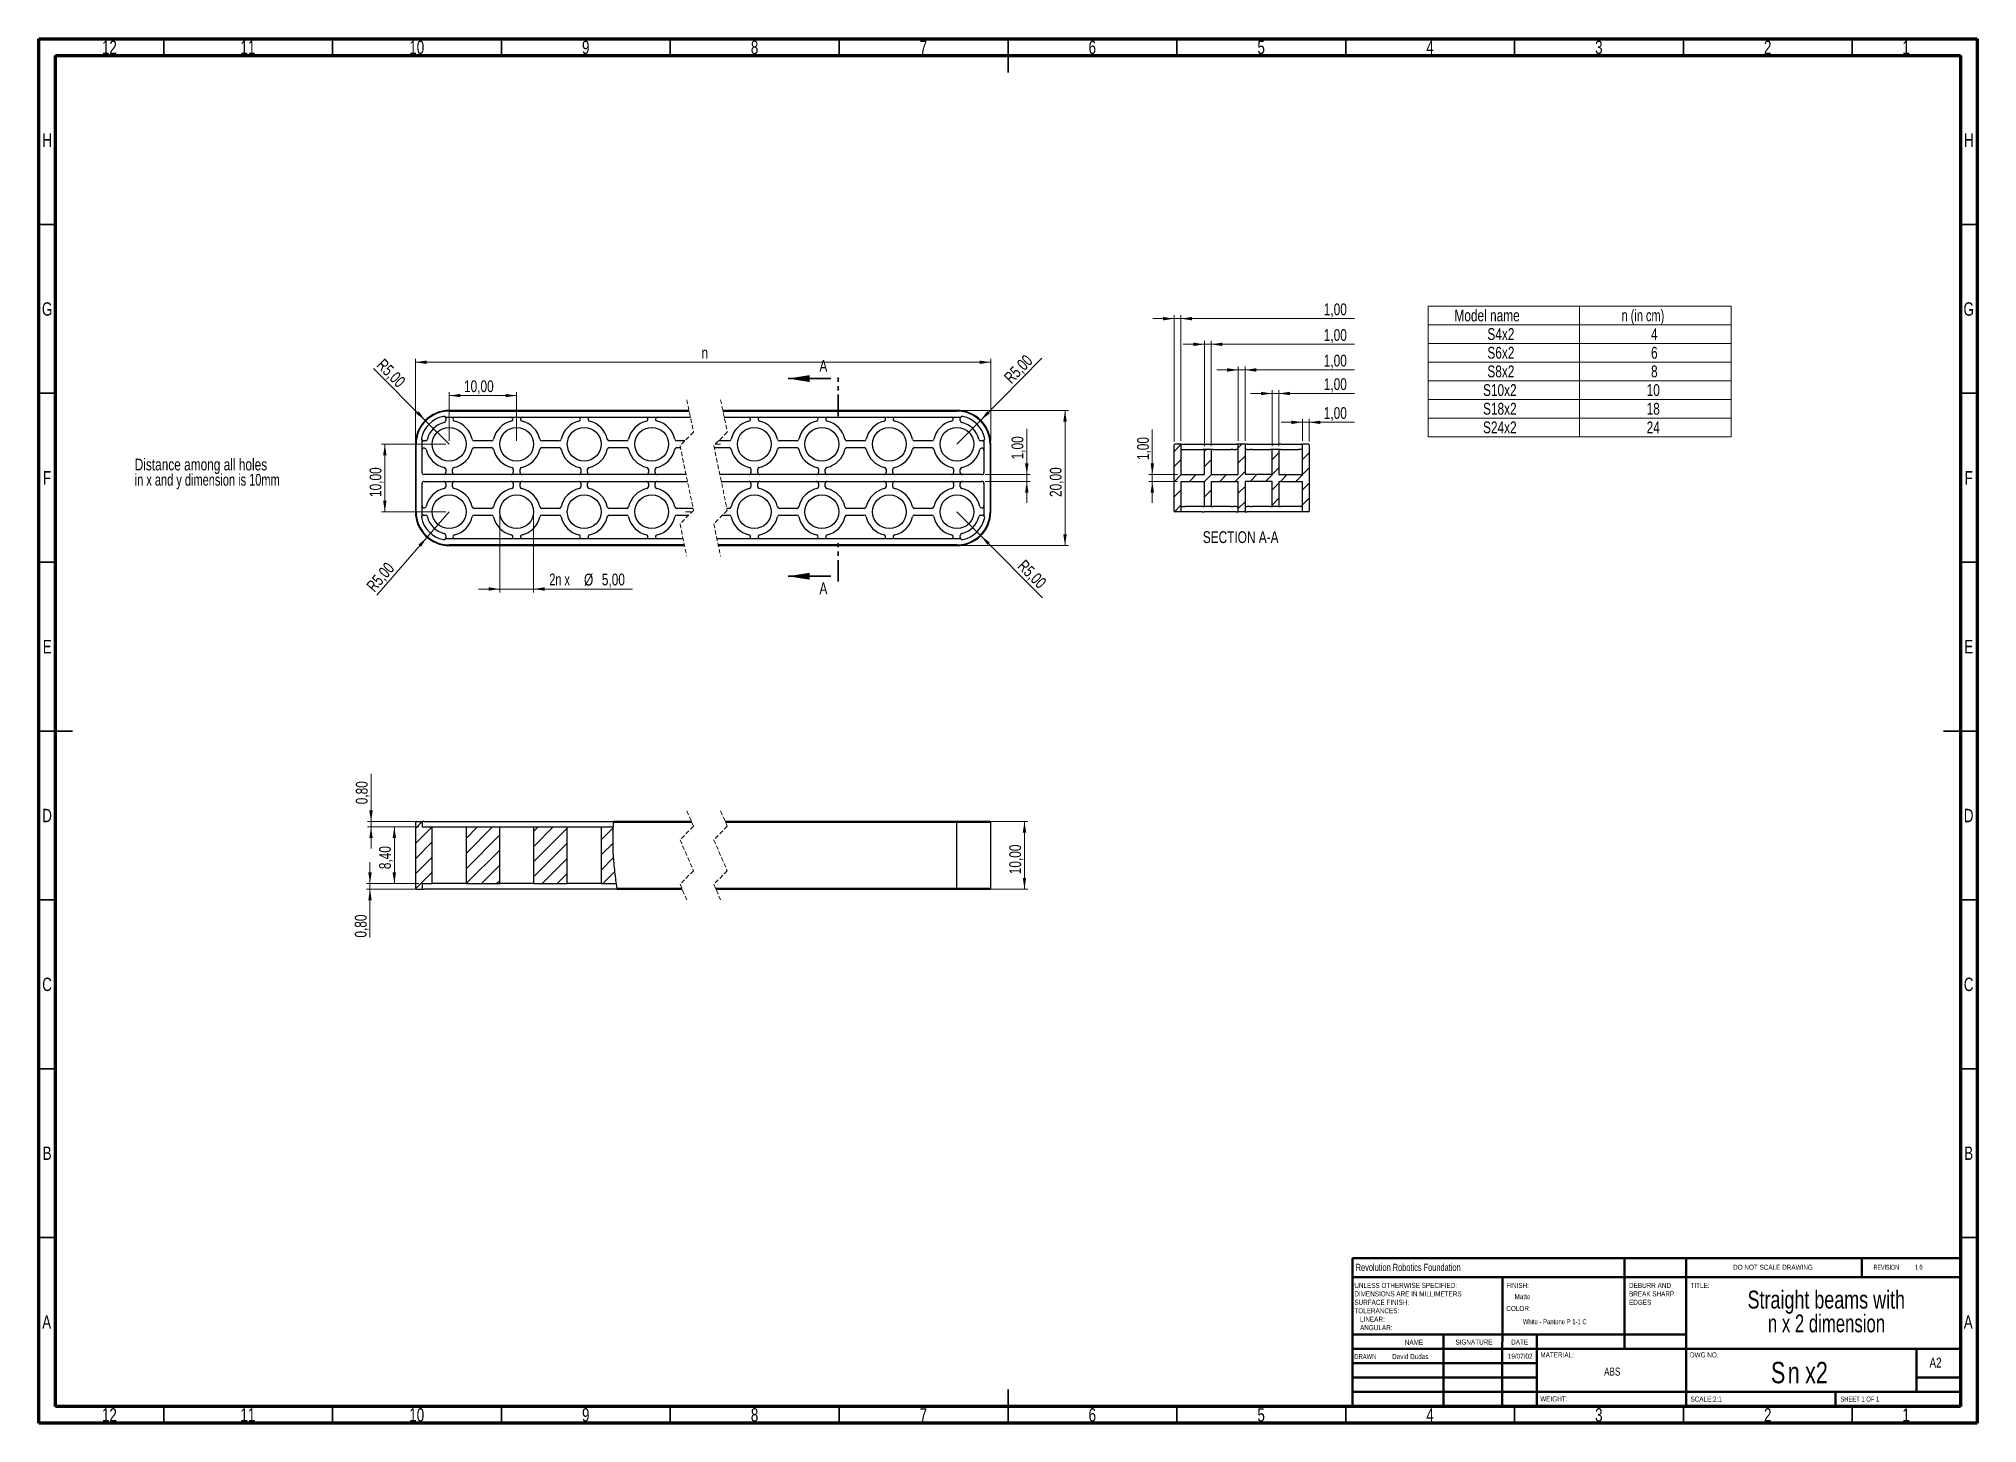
# Model space of a CAD drawing. Header units: millimetres. Extents: x 15 to 589, y 5 to 415.
import ezdxf

# ---------------------------------------------------------------- set-up
doc = ezdxf.new("R2010")
doc.units = ezdxf.units.MM
doc.linetypes.add('HIDDEN', pattern=[1.905, 1.27, -0.635])
doc.linetypes.add('PHANTOM', pattern=[12.7, 6.35, -1.27, 1.27, -1.27, 1.27, -1.27])
doc.styles.add('SLDTEXTSTYLE0', font='TXT', dxfattribs={"width": 0.75})
doc.styles.add('SLDTEXTSTYLE1', font='TXT', dxfattribs={"width": 0.696429})
doc.styles.add('SLDTEXTSTYLE2', font='TXT', dxfattribs={"width": 0.686449})
doc.styles.add('SLDTEXTSTYLE3', font='TXT', dxfattribs={"width": 0.625})
doc.styles.add('SLDTEXTSTYLE4', font='TXT', dxfattribs={"width": 0.6875})
doc.styles.add('SLDTEXTSTYLE5', font='TXT', dxfattribs={"width": 0.695652})
doc.styles.add('SLDTEXTSTYLE6', font='TXT', dxfattribs={"width": 0.7})
doc.styles.add('SLDTEXTSTYLE7', font='TXT', dxfattribs={"width": 0.694444})
doc.dimstyles.new('SLDDIMSTYLE0', dxfattribs={"dimtxt": 3.5, "dimasz": 3.302, "dimexe": 0, "dimexo": 0.0625, "dimgap": 0.875, "dimtad": 1, "dimlfac": 0.5, "dimrnd": 1e-09, "dimzin": 12, "dimdsep": 46, "dimtxsty": 'SLDTEXTSTYLE0', "dimsah": 1, "dimcen": 0.09, "dimadec": 0, "dimazin": 3, "dimtfac": 1, "dimtofl": 0, "dimtmove": 0, "dimatfit": 3, "dimfxl": 0, "dimfrac": 2, "dimtolj": 1, "dimtzin": 12, "dimarcsym": 0})
doc.dimstyles.new('SLDDIMSTYLE1', dxfattribs={"dimtxt": 3.5, "dimasz": 3.302, "dimexe": 0, "dimexo": 0.0625, "dimgap": 0.875, "dimtad": 1, "dimlfac": 0.5, "dimrnd": 1e-09, "dimzin": 12, "dimdsep": 46, "dimtxsty": 'SLDTEXTSTYLE0', "dimsah": 1, "dimcen": 0, "dimadec": 0, "dimazin": 3, "dimtfac": 1, "dimtofl": 0, "dimtmove": 0, "dimatfit": 3, "dimfxl": 0, "dimfrac": 2, "dimtolj": 1, "dimtzin": 12, "dimarcsym": 0})
doc.dimstyles.new('SLDDIMSTYLE2', dxfattribs={"dimtxt": 3.5, "dimasz": 3.302, "dimexe": 0, "dimexo": 0.0625, "dimgap": 0.875, "dimtad": 1, "dimlfac": 0.5, "dimrnd": 1e-09, "dimzin": 12, "dimdsep": 46, "dimtxsty": 'SLDTEXTSTYLE0', "dimsah": 1, "dimcen": 0.09, "dimadec": 0, "dimazin": 3, "dimtfac": 1, "dimtmove": 0, "dimatfit": 0, "dimfxl": 0, "dimfrac": 2, "dimtolj": 1, "dimtzin": 12, "dimarcsym": 0})
doc.dimstyles.new('SLDDIMSTYLE3', dxfattribs={"dimtxt": 3.5, "dimasz": 3.302, "dimexe": 0, "dimexo": 0.0625, "dimgap": 0.875, "dimtad": 1, "dimlfac": 0.5, "dimrnd": 1e-09, "dimdsep": 46, "dimtxsty": 'SLDTEXTSTYLE0', "dimsah": 1, "dimcen": 0.09, "dimadec": 0, "dimazin": 2, "dimtfac": 1, "dimtmove": 0, "dimatfit": 0, "dimfxl": 0, "dimfrac": 2, "dimtolj": 1, "dimtzin": 12, "dimarcsym": 0})

msp = doc.modelspace()

# ---------------------------------------------------------------- texts
at = {"color": 7, "linetype": 'Continuous', "lineweight": 0}
for s, insert, char_height, attachment_point, style in [('12', (35.92, 414.452), 3.9687, 2, 'SLDTEXTSTYLE0'), ('11', (76.92, 414.452), 3.9687, 2, 'SLDTEXTSTYLE0'), ('10', (126.92, 414.452), 3.9687, 2, 'SLDTEXTSTYLE0'), ('9', (176.96, 414.452), 3.969, 2, 'SLDTEXTSTYLE0'), ('8', (226.96, 414.452), 3.969, 2, 'SLDTEXTSTYLE0'), ('7', (276.96, 414.452), 3.969, 2, 'SLDTEXTSTYLE0'), ('6', (326.96, 414.452), 3.969, 2, 'SLDTEXTSTYLE0'), ('5', (376.96, 414.452), 3.969, 2, 'SLDTEXTSTYLE0'), ('4', (426.96, 414.452), 3.969, 2, 'SLDTEXTSTYLE0'), ('3', (476.96, 414.452), 3.969, 2, 'SLDTEXTSTYLE0'), ('2', (526.96, 414.452), 3.969, 2, 'SLDTEXTSTYLE0'), ('1', (567.96, 414.452), 3.969, 2, 'SLDTEXTSTYLE0'), ('H', (17.49, 386.952), 3.969, 2, 'SLDTEXTSTYLE0'), ('H', (586.49, 386.952), 3.969, 2, 'SLDTEXTSTYLE0'), ('G', (17.487, 336.952), 3.969, 2, 'SLDTEXTSTYLE0'), ('G', (586.487, 336.952), 3.969, 2, 'SLDTEXTSTYLE0'), ('F', (17.458, 286.952), 3.969, 2, 'SLDTEXTSTYLE0'), ('F', (586.458, 286.952), 3.969, 2, 'SLDTEXTSTYLE0'), ('SECTION A-A', (370.897, 269.159), 3.5, 2, 'SLDTEXTSTYLE0'), ('E', (17.508, 236.952), 3.969, 2, 'SLDTEXTSTYLE0'), ('E', (586.508, 236.952), 3.969, 2, 'SLDTEXTSTYLE0'), ('D', (17.453, 186.952), 3.969, 2, 'SLDTEXTSTYLE0'), ('D', (586.453, 186.952), 3.969, 2, 'SLDTEXTSTYLE0'), ('C', (17.459, 136.952), 3.969, 2, 'SLDTEXTSTYLE0'), ('C', (586.459, 136.952), 3.969, 2, 'SLDTEXTSTYLE0'), ('B', (17.471, 86.952), 3.969, 2, 'SLDTEXTSTYLE0'), ('B', (586.471, 86.952), 3.969, 2, 'SLDTEXTSTYLE0'), ('Revolution Robotics Foundation', (404.963, 52.212), 2.11667, 1, 'SLDTEXTSTYLE0'), ('DO NOT SCALE DRAWING', (516.715, 51.937), 1.5, 1, 'SLDTEXTSTYLE0'), ('REVISION           1.0', (558.327, 51.937), 1.5, 1, 'SLDTEXTSTYLE3'), ('FINISH:', (449.564, 46.566), 1.5, 1, 'SLDTEXTSTYLE0'), ('TITLE:', (504.09, 46.576), 1.5, 1, 'SLDTEXTSTYLE0'), ('Matte', (452.005, 43.238), 1.4986, 1, 'SLDTEXTSTYLE0'), ('A', (17.34, 36.952), 3.969, 2, 'SLDTEXTSTYLE0'), ('COLOR:', (449.564, 39.742), 1.5, 1, 'SLDTEXTSTYLE0'), ('White - Pantone P 1-1 C', (463.897, 35.826), 1.4986, 2, 'SLDTEXTSTYLE5'), ('A', (586.34, 36.952), 3.969, 2, 'SLDTEXTSTYLE0'), ('NAME', (419.506, 29.716), 1.5, 1, 'SLDTEXTSTYLE0'), ('SIGNATURE', (434.494, 29.776), 1.5, 1, 'SLDTEXTSTYLE0'), ('DATE', (451.008, 29.776), 1.5, 1, 'SLDTEXTSTYLE0'), ('DRAWN', (404.554, 25.505), 1.5, 1, 'SLDTEXTSTYLE2'), ('David Dudas', (421.125, 25.503), 1.4986, 2, 'SLDTEXTSTYLE0'), ('19/07/02', (453.647, 25.603), 1.4986, 2, 'SLDTEXTSTYLE0'), ('MATERIAL:', (459.646, 25.986), 1.5, 1, 'SLDTEXTSTYLE0'), ('DWG NO.', (503.953, 25.986), 1.5, 1, 'SLDTEXTSTYLE0'), ('A2', (574.871, 24.406), 2.9104, 1, 'SLDTEXTSTYLE0'), ('ABS', (480.918, 21.486), 2.3813, 2, 'SLDTEXTSTYLE0'), ('WEIGHT:', (459.618, 12.949), 1.4986, 1, 'SLDTEXTSTYLE0'), ('SCALE:2:1', (504.074, 12.9), 1.5, 1, 'SLDTEXTSTYLE0'), ('SHEET 1 OF 1', (548.478, 12.9), 1.5, 1, 'SLDTEXTSTYLE4'), ('12', (35.92, 9.452), 3.9687, 2, 'SLDTEXTSTYLE0'), ('11', (76.92, 9.452), 3.9687, 2, 'SLDTEXTSTYLE0'), ('10', (126.92, 9.452), 3.9687, 2, 'SLDTEXTSTYLE0'), ('9', (176.96, 9.452), 3.969, 2, 'SLDTEXTSTYLE0'), ('8', (226.96, 9.452), 3.969, 2, 'SLDTEXTSTYLE0'), ('7', (276.96, 9.452), 3.969, 2, 'SLDTEXTSTYLE0'), ('6', (326.96, 9.452), 3.969, 2, 'SLDTEXTSTYLE0'), ('5', (376.96, 9.452), 3.969, 2, 'SLDTEXTSTYLE0'), ('4', (426.96, 9.452), 3.969, 2, 'SLDTEXTSTYLE0'), ('3', (476.96, 9.452), 3.969, 2, 'SLDTEXTSTYLE0'), ('2', (526.96, 9.452), 3.969, 2, 'SLDTEXTSTYLE0'), ('1', (567.96, 9.452), 3.969, 2, 'SLDTEXTSTYLE0')]:
    msp.add_mtext(s, dxfattribs=dict(at, insert=insert, char_height=char_height, attachment_point=attachment_point, style=style))
at = {"color": 7, "linetype": 'Continuous', "char_height": 3.5, "attachment_point": 1, "style": 'SLDTEXTSTYLE0'}
for insert in [(246.167, 319.867), (246.167, 253.996)]:
    msp.add_mtext('A', dxfattribs=dict(at, insert=insert))

# ---------------------------------------------------------------- blocks, each defined once
blk = doc.blocks.new('SW_NOTE_0')
at = {"color": 0, "linetype": 'Continuous', "lineweight": 0, "char_height": 3.5, "attachment_point": 1}
for s, insert, style in [('in x and y dimension is 10mm', (0, -0.01), 'SLDTEXTSTYLE1'), ('Distance among all holes', (0, 4.51), 'SLDTEXTSTYLE0')]:
    blk.add_mtext(s, dxfattribs=dict(at, insert=insert, style=style))
blk = doc.blocks.new('SW_NOTE_0_1')
at = {"color": 0, "linetype": 'Continuous', "lineweight": 0, "char_height": 1.5, "attachment_point": 1, "style": 'SLDTEXTSTYLE0'}
for s, insert in [('UNLESS OTHERWISE SPECIFIED:', (0, 1.93)), ('TOLERANCES:', (0, -5.57)), ('SURFACE FINISH:', (0, -3.07)), ('DIMENSIONS ARE IN MILLIMETERS', (0, -0.57)), ('ANGULAR:', (1.69, -10.57)), ('LINEAR:', (1.69, -8.07))]:
    blk.add_mtext(s, dxfattribs=dict(at, insert=insert))
blk = doc.blocks.new('SW_NOTE_0_2')
at = {"color": 0, "linetype": 'Continuous', "lineweight": 0, "char_height": 1.5, "attachment_point": 1, "style": 'SLDTEXTSTYLE0'}
for s, insert in [('DEBURR AND', (0, 1.93)), ('BREAK SHARP', (0, -0.57)), ('EDGES', (0, -3.07))]:
    blk.add_mtext(s, dxfattribs=dict(at, insert=insert))
blk = doc.blocks.new('SW_NOTE_0_3')
at = {"color": 0, "linetype": 'Continuous', "lineweight": 0, "char_height": 5.2917, "attachment_point": 2}
for s, insert, style in [('Straight beams with', (33.16, 6.82), 'SLDTEXTSTYLE0'), ('n x 2 dimension', (33.22, -0.23), 'SLDTEXTSTYLE6')]:
    blk.add_mtext(s, dxfattribs=dict(at, insert=insert, style=style))
blk = doc.blocks.new('SW_NOTE_0_4')
at = {"color": 0, "linetype": 'Continuous', "lineweight": 0, "char_height": 6.35, "attachment_point": 2, "style": 'SLDTEXTSTYLE0'}
for s, insert in [('S', (2.08, 8.19)), ('n', (6.71, 8.16)), ('x2', (13.44, 8.19))]:
    blk.add_mtext(s, dxfattribs=dict(at, insert=insert))
blk = doc.blocks.new('SW_TABLEANNOTATION_0')
at = {"color": 0, "linetype": 'Continuous', "lineweight": 18}
for p, q in [((0, 0), (0, -5.53)), ((0, 0), (44.88, 0)), ((44.88, 0), (44.88, -5.53)), ((44.88, 0), (89.76, 0)), ((89.76, 0), (89.76, -5.53)), ((0, -5.53), (0, -11.05)), ((0, -5.53), (44.88, -5.53)), ((44.88, -5.53), (44.88, -11.05)), ((44.88, -5.53), (89.76, -5.53)), ((89.76, -5.53), (89.76, -11.05)), ((0, -11.05), (0, -16.58)), ((0, -11.05), (44.88, -11.05)), ((44.88, -11.05), (44.88, -16.58)), ((44.88, -11.05), (89.76, -11.05)), ((89.76, -11.05), (89.76, -16.58)), ((0, -16.58), (0, -22.1)), ((0, -16.58), (44.88, -16.58)), ((44.88, -16.58), (44.88, -22.1)), ((44.88, -16.58), (89.76, -16.58)), ((89.76, -16.58), (89.76, -22.1)), ((0, -22.1), (0, -27.63)), ((0, -22.1), (44.88, -22.1)), ((44.88, -22.1), (44.88, -27.63)), ((44.88, -22.1), (89.76, -22.1)), ((89.76, -22.1), (89.76, -27.63)), ((0, -27.63), (0, -33.15)), ((0, -27.63), (44.88, -27.63)), ((44.88, -27.63), (44.88, -33.15)), ((44.88, -27.63), (89.76, -27.63)), ((89.76, -27.63), (89.76, -33.15)), ((0, -33.15), (0, -38.68)), ((0, -33.15), (44.88, -33.15)), ((44.88, -33.15), (44.88, -38.68)), ((44.88, -33.15), (89.76, -33.15)), ((89.76, -33.15), (89.76, -38.68)), ((0, -38.68), (44.88, -38.68)), ((44.88, -38.68), (89.76, -38.68))]:
    blk.add_line(p, q, dxfattribs=at)
at = {"color": 0, "linetype": 'Continuous', "lineweight": 0, "char_height": 3.5, "attachment_point": 1}
for s, insert, style in [('Model name', (7.82, -0.95), 'SLDTEXTSTYLE0'), ('n (in cm)', (57.3, -0.95), 'SLDTEXTSTYLE7'), ('S4x2', (17.57, -6.47), 'SLDTEXTSTYLE0'), ('4', (66.03, -6.47), 'SLDTEXTSTYLE0'), ('S6x2', (17.57, -12), 'SLDTEXTSTYLE0'), ('6', (66.03, -12), 'SLDTEXTSTYLE0'), ('S8x2', (17.57, -17.52), 'SLDTEXTSTYLE0'), ('8', (66.03, -17.52), 'SLDTEXTSTYLE0'), ('S10x2', (16.28, -23.05), 'SLDTEXTSTYLE0'), ('S18x2', (16.28, -28.58), 'SLDTEXTSTYLE0'), ('10', (64.73, -23.05), 'SLDTEXTSTYLE0'), ('18', (64.73, -28.58), 'SLDTEXTSTYLE0'), ('S24x2', (16.28, -34.1), 'SLDTEXTSTYLE0'), ('24', (64.73, -34.1), 'SLDTEXTSTYLE0')]:
    blk.add_mtext(s, dxfattribs=dict(at, insert=insert, style=style))
blk = doc.blocks.new('_D')
at = {"color": 7, "linetype": 'Continuous', "lineweight": 0}
for p, q in [((126.51, 295.92), (126.51, 320.2)), ((126.51, 319.2), (296.88, 319.2)), ((296.88, 295.92), (296.88, 320.2))]:
    blk.add_line(p, q, dxfattribs=at)
at = {"color": 7, "linetype": 'Continuous', "lineweight": 18}
for points in [[(126.51, 319.2), (129.82, 318.7), (129.82, 319.71)], [(296.88, 319.2), (293.58, 319.71), (293.58, 318.7)]]:
    blk.add_solid(points, dxfattribs=at)
at = {"color": 7, "linetype": 'Continuous', "lineweight": 18, "insert": (211.25, 323.72), "char_height": 3.5, "attachment_point": 1, "style": 'SLDTEXTSTYLE0'}
blk.add_mtext('n', dxfattribs=at)
blk = doc.blocks.new('_D_1')
at = {"color": 7, "linetype": 'Continuous', "lineweight": 0}
for p, q in [((287.88, 304.92), (319.88, 304.92)), ((318.88, 304.92), (318.88, 264.92)), ((287.88, 264.92), (319.88, 264.92))]:
    blk.add_line(p, q, dxfattribs=at)
at = {"color": 7, "linetype": 'Continuous', "lineweight": 18}
for points in [[(318.88, 304.92), (318.37, 301.62), (319.39, 301.62)], [(318.88, 264.92), (319.39, 268.22), (318.37, 268.22)]]:
    blk.add_solid(points, dxfattribs=at)
at = {"color": 7, "linetype": 'Continuous', "lineweight": 18, "insert": (314.37, 279.3), "char_height": 3.5, "attachment_point": 1, "rotation": 90, "style": 'SLDTEXTSTYLE0'}
blk.add_mtext('20,00', dxfattribs=at)
blk = doc.blocks.new('_D_2')
at = {"color": 7, "linetype": 'Continuous', "lineweight": 0}
for q in [(136.51, 274.92), (115.15, 250.27)]:
    blk.add_line((129.96, 267.37), q, dxfattribs=at)
at = {"color": 7, "linetype": 'Continuous', "lineweight": 18}
blk.add_solid([(129.96, 267.37), (127.42, 265.2), (128.19, 264.54)], dxfattribs=at)
at = {"color": 7, "linetype": 'Continuous', "lineweight": 18, "insert": (111.75, 253.21), "char_height": 3.5, "attachment_point": 1, "rotation": 49.09173, "style": 'SLDTEXTSTYLE0'}
blk.add_mtext('R5,00', dxfattribs=at)
blk = doc.blocks.new('_D_3')
at = {"color": 7, "linetype": 'Continuous', "lineweight": 0}
for q in [(286.88, 274.92), (312.26, 249.41)]:
    blk.add_line((293.93, 267.83), q, dxfattribs=at)
at = {"color": 7, "linetype": 'Continuous', "lineweight": 18}
blk.add_solid([(293.93, 267.83), (295.9, 265.13), (296.62, 265.85)], dxfattribs=at)
at = {"color": 7, "linetype": 'Continuous', "lineweight": 18, "insert": (307.07, 261.01), "char_height": 3.5, "attachment_point": 1, "rotation": 314.8463, "style": 'SLDTEXTSTYLE0'}
blk.add_mtext('R5,00', dxfattribs=at)
blk = doc.blocks.new('_D_4')
at = {"color": 7, "linetype": 'Continuous', "lineweight": 0}
for q in [(312.05, 320.38), (286.88, 294.92)]:
    blk.add_line((293.91, 302.03), q, dxfattribs=at)
at = {"color": 7, "linetype": 'Continuous', "lineweight": 18}
blk.add_solid([(293.91, 302.03), (296.59, 304.03), (295.87, 304.74)], dxfattribs=at)
at = {"color": 7, "linetype": 'Continuous', "lineweight": 18, "insert": (300.49, 315.09), "char_height": 3.5, "attachment_point": 1, "rotation": 45.33011, "style": 'SLDTEXTSTYLE0'}
blk.add_mtext('R5,00', dxfattribs=at)
blk = doc.blocks.new('_D_5')
at = {"color": 7, "linetype": 'Continuous', "lineweight": 0}
for q in [(114.08, 317.37), (136.51, 294.92)]:
    blk.add_line((129.44, 302), q, dxfattribs=at)
at = {"color": 7, "linetype": 'Continuous', "lineweight": 18}
blk.add_solid([(129.44, 302), (127.47, 304.69), (126.75, 303.97)], dxfattribs=at)
at = {"color": 7, "linetype": 'Continuous', "lineweight": 18, "insert": (117.27, 320.54), "char_height": 3.5, "attachment_point": 1, "rotation": 314.98031, "style": 'SLDTEXTSTYLE0'}
blk.add_mtext('R5,00', dxfattribs=at)
blk = doc.blocks.new('_D_6')
at = {"color": 7, "linetype": 'Continuous', "lineweight": 0}
for p, q in [((151.51, 273.92), (151.51, 251.05)), ((161.51, 273.92), (161.51, 251.05)), ((151.51, 252.05), (145.16, 252.05)), ((151.51, 252.05), (161.51, 252.05)), ((161.51, 252.05), (190.78, 252.05))]:
    blk.add_line(p, q, dxfattribs=at)
at = {"color": 7, "linetype": 'Continuous', "lineweight": 18}
for points in [[(151.51, 252.05), (148.21, 252.56), (148.21, 251.55)], [(161.51, 252.05), (164.82, 251.55), (164.82, 252.56)]]:
    blk.add_solid(points, dxfattribs=at)
at = {"color": 7, "linetype": 'Continuous', "lineweight": 18, "char_height": 3.5, "attachment_point": 1}
for s, insert, style in [('2n x', (166.19, 256.62), 'SLDTEXTSTYLE4'), ('%%c', (176.45, 256.57), 'SLDTEXTSTYLE0'), ('5,00', (181.73, 256.62), 'SLDTEXTSTYLE0')]:
    blk.add_mtext(s, dxfattribs=dict(at, insert=insert, style=style))
blk = doc.blocks.new('_D_7')
at = {"color": 7, "linetype": 'Continuous', "lineweight": 0}
for p, q in [((135.51, 294.92), (116.47, 294.92)), ((117.47, 294.92), (117.47, 274.92)), ((135.51, 274.92), (116.47, 274.92))]:
    blk.add_line(p, q, dxfattribs=at)
at = {"color": 7, "linetype": 'Continuous', "lineweight": 18}
for points in [[(117.47, 294.92), (116.96, 291.62), (117.98, 291.62)], [(117.47, 274.92), (117.98, 278.22), (116.96, 278.22)]]:
    blk.add_solid(points, dxfattribs=at)
at = {"color": 7, "linetype": 'Continuous', "lineweight": 18, "insert": (112.96, 279.3), "char_height": 3.5, "attachment_point": 1, "rotation": 90, "style": 'SLDTEXTSTYLE0'}
blk.add_mtext('10,00', dxfattribs=at)
blk = doc.blocks.new('_D_8')
at = {"color": 7, "linetype": 'Continuous', "lineweight": 0}
for p, q in [((136.51, 295.92), (136.51, 310.33)), ((156.51, 295.92), (156.51, 310.33)), ((136.51, 309.33), (156.51, 309.33))]:
    blk.add_line(p, q, dxfattribs=at)
at = {"color": 7, "linetype": 'Continuous', "lineweight": 18}
for points in [[(136.51, 309.33), (139.82, 308.83), (139.82, 309.84)], [(156.51, 309.33), (153.21, 309.84), (153.21, 308.83)]]:
    blk.add_solid(points, dxfattribs=at)
at = {"color": 7, "linetype": 'Continuous', "lineweight": 18, "insert": (140.92, 313.85), "char_height": 3.5, "attachment_point": 1, "style": 'SLDTEXTSTYLE0'}
blk.add_mtext('10,00', dxfattribs=at)
blk = doc.blocks.new('_D_9')
at = {"color": 7, "linetype": 'Continuous', "lineweight": 0}
for p, q in [((307.56, 285.92), (307.56, 299.5)), ((295.28, 285.92), (308.56, 285.92)), ((295.28, 283.92), (308.56, 283.92)), ((307.56, 285.92), (307.56, 283.92)), ((307.56, 283.92), (307.56, 277.57))]:
    blk.add_line(p, q, dxfattribs=at)
at = {"color": 7, "linetype": 'Continuous', "lineweight": 18}
for points in [[(307.56, 285.92), (308.07, 289.22), (307.05, 289.22)], [(307.56, 283.92), (307.05, 280.62), (308.07, 280.62)]]:
    blk.add_solid(points, dxfattribs=at)
at = {"color": 7, "linetype": 'Continuous', "lineweight": 18, "insert": (303.05, 290.45), "char_height": 3.5, "attachment_point": 1, "rotation": 90, "style": 'SLDTEXTSTYLE0'}
blk.add_mtext('1,00', dxfattribs=at)
blk = doc.blocks.new('SW_CENTERMARKSYMBOL_0')
at = {"color": 0, "linetype": 'Continuous', "lineweight": 18}
blk.add_line((0, 0), (1.58, 0), dxfattribs=at)
blk = doc.blocks.new('SW_CENTERMARKSYMBOL_1')
at = {"color": 0, "linetype": 'Continuous', "lineweight": 18}
blk.add_line((0, 0), (-1.96, 0), dxfattribs=at)
blk = doc.blocks.new('_D_10')
at = {"color": 7, "linetype": 'Continuous', "lineweight": 0}
for p, q in [((287.88, 183.2), (307.88, 183.2)), ((306.88, 183.2), (306.88, 163.2)), ((287.88, 163.2), (307.88, 163.2))]:
    blk.add_line(p, q, dxfattribs=at)
at = {"color": 7, "linetype": 'Continuous', "lineweight": 18}
for points in [[(306.88, 183.2), (306.37, 179.9), (307.39, 179.9)], [(306.88, 163.2), (307.39, 166.5), (306.37, 166.5)]]:
    blk.add_solid(points, dxfattribs=at)
at = {"color": 7, "linetype": 'Continuous', "lineweight": 18, "insert": (302.37, 167.58), "char_height": 3.5, "attachment_point": 1, "rotation": 90, "style": 'SLDTEXTSTYLE0'}
blk.add_mtext('10,00', dxfattribs=at)
blk = doc.blocks.new('_D_11')
at = {"color": 7, "linetype": 'Continuous', "lineweight": 0}
for p, q in [((127.51, 181.6), (119.29, 181.6)), ((120.29, 181.6), (120.29, 164.8)), ((127.51, 164.8), (119.29, 164.8))]:
    blk.add_line(p, q, dxfattribs=at)
at = {"color": 7, "linetype": 'Continuous', "lineweight": 18}
for points in [[(120.29, 181.6), (119.78, 178.3), (120.79, 178.3)], [(120.29, 164.8), (120.79, 168.1), (119.78, 168.1)]]:
    blk.add_solid(points, dxfattribs=at)
at = {"color": 7, "linetype": 'Continuous', "lineweight": 18, "insert": (115.77, 169.08), "char_height": 3.5, "attachment_point": 1, "rotation": 90, "style": 'SLDTEXTSTYLE0'}
blk.add_mtext('8,40', dxfattribs=at)
blk = doc.blocks.new('_D_12')
at = {"color": 7, "linetype": 'Continuous', "lineweight": 0}
for p, q in [((113.39, 183.2), (113.39, 197.36)), ((127.51, 183.2), (112.39, 183.2)), ((127.51, 181.6), (112.39, 181.6)), ((113.39, 183.2), (113.39, 181.6)), ((113.39, 181.6), (113.39, 175.25))]:
    blk.add_line(p, q, dxfattribs=at)
at = {"color": 7, "linetype": 'Continuous', "lineweight": 18}
for points in [[(113.39, 183.2), (113.9, 186.5), (112.88, 186.5)], [(113.39, 181.6), (112.88, 178.3), (113.9, 178.3)]]:
    blk.add_solid(points, dxfattribs=at)
at = {"color": 7, "linetype": 'Continuous', "lineweight": 18, "insert": (108.88, 188.3), "char_height": 3.5, "attachment_point": 1, "rotation": 90, "style": 'SLDTEXTSTYLE0'}
blk.add_mtext('0,80', dxfattribs=at)
blk = doc.blocks.new('_D_13')
at = {"color": 7, "linetype": 'Continuous', "lineweight": 0}
for p, q in [((113.08, 164.8), (113.08, 171.15)), ((127.51, 164.8), (112.08, 164.8)), ((127.51, 163.2), (112.08, 163.2)), ((113.08, 164.8), (113.08, 163.2)), ((113.08, 163.2), (113.08, 148.82))]:
    blk.add_line(p, q, dxfattribs=at)
at = {"color": 7, "linetype": 'Continuous', "lineweight": 18}
for points in [[(113.08, 164.8), (113.59, 168.1), (112.58, 168.1)], [(113.08, 163.2), (112.58, 159.9), (113.59, 159.9)]]:
    blk.add_solid(points, dxfattribs=at)
at = {"color": 7, "linetype": 'Continuous', "lineweight": 18, "insert": (108.57, 148.82), "char_height": 3.5, "attachment_point": 1, "rotation": 90, "style": 'SLDTEXTSTYLE0'}
blk.add_mtext('0,80', dxfattribs=at)
blk = doc.blocks.new('SW_HATCH_0')
at = {"color": 0, "linetype": 'Continuous', "lineweight": 18}
for p, q in [((-56.63, 1.74), (-58.63, -0.26)), ((-53.7, 0.18), (-58.63, -4.75)), ((-40.23, 0.18), (-43.63, -3.22)), ((-35.74, 0.18), (-43.63, -7.71)), ((-22.27, 0.18), (-23.63, -1.18)), ((-17.78, 0.18), (-23.63, -5.67)), ((0, 0), (-3.63, -3.63)), ((-53.63, -4.24), (-58.63, -9.24)), ((-33.63, -2.2), (-43.63, -12.2)), ((-13.63, -0.16), (-23.63, -10.16)), ((-13.63, -4.65), (-23.63, -14.65)), ((-0.1, -4.59), (-3.63, -8.12)), ((-53.63, -8.73), (-58.63, -13.73)), ((-33.63, -6.69), (-43.56, -16.62)), ((-33.63, -11.18), (-39.07, -16.62)), ((-13.63, -9.14), (-21.11, -16.62)), ((0.07, -8.91), (-3.63, -12.61)), ((-53.63, -13.22), (-58.57, -18.16)), ((-33.63, -15.67), (-34.58, -16.62)), ((-13.63, -13.63), (-16.62, -16.62)), ((0.46, -13.01), (-3.15, -16.62))]:
    blk.add_line(p, q, dxfattribs=at)
blk = doc.blocks.new('_D_14')
at = {"color": 7, "linetype": 'Continuous', "lineweight": 0}
for p, q in [((389.19, 301.41), (382.84, 301.41)), ((389.19, 295.92), (389.19, 302.41)), ((389.19, 301.41), (391.19, 301.41)), ((391.19, 295.72), (391.19, 302.41)), ((391.19, 301.41), (404.56, 301.41))]:
    blk.add_line(p, q, dxfattribs=at)
at = {"color": 7, "linetype": 'Continuous', "lineweight": 18}
for points in [[(389.19, 301.41), (385.89, 301.92), (385.89, 300.9)], [(391.19, 301.41), (394.49, 300.9), (394.49, 301.92)]]:
    blk.add_solid(points, dxfattribs=at)
at = {"color": 7, "linetype": 'Continuous', "lineweight": 18, "insert": (395.51, 305.92), "char_height": 3.5, "attachment_point": 1, "style": 'SLDTEXTSTYLE0'}
blk.add_mtext('1,00', dxfattribs=at)
blk = doc.blocks.new('_D_15')
at = {"color": 7, "linetype": 'Continuous', "lineweight": 0}
for p, q in [((380.19, 294.32), (380.19, 310.95)), ((382.19, 294.32), (382.19, 310.95)), ((380.19, 309.95), (373.84, 309.95)), ((380.19, 309.95), (382.19, 309.95)), ((382.19, 309.95), (404.56, 309.95))]:
    blk.add_line(p, q, dxfattribs=at)
at = {"color": 7, "linetype": 'Continuous', "lineweight": 18}
for points in [[(380.19, 309.95), (376.89, 310.46), (376.89, 309.45)], [(382.19, 309.95), (385.49, 309.45), (385.49, 310.46)]]:
    blk.add_solid(points, dxfattribs=at)
at = {"color": 7, "linetype": 'Continuous', "lineweight": 18, "insert": (395.51, 314.47), "char_height": 3.5, "attachment_point": 1, "style": 'SLDTEXTSTYLE0'}
blk.add_mtext('1,00', dxfattribs=at)
blk = doc.blocks.new('_D_16')
at = {"color": 7, "linetype": 'Continuous', "lineweight": 0}
for p, q in [((370.19, 316.92), (363.84, 316.92)), ((370.19, 295.92), (370.19, 317.92)), ((370.19, 316.92), (372.19, 316.92)), ((372.19, 295.92), (372.19, 317.92)), ((372.19, 316.92), (404.56, 316.92))]:
    blk.add_line(p, q, dxfattribs=at)
at = {"color": 7, "linetype": 'Continuous', "lineweight": 18}
for points in [[(370.19, 316.92), (366.89, 317.43), (366.89, 316.41)], [(372.19, 316.92), (375.49, 316.41), (375.49, 317.43)]]:
    blk.add_solid(points, dxfattribs=at)
at = {"color": 7, "linetype": 'Continuous', "lineweight": 18, "insert": (395.51, 321.43), "char_height": 3.5, "attachment_point": 1, "style": 'SLDTEXTSTYLE0'}
blk.add_mtext('1,00', dxfattribs=at)
blk = doc.blocks.new('_D_17')
at = {"color": 7, "linetype": 'Continuous', "lineweight": 0}
for p, q in [((360.19, 324.51), (353.84, 324.51)), ((360.19, 294.32), (360.19, 325.51)), ((360.19, 324.51), (362.19, 324.51)), ((362.19, 294.32), (362.19, 325.51)), ((362.19, 324.51), (404.56, 324.51))]:
    blk.add_line(p, q, dxfattribs=at)
at = {"color": 7, "linetype": 'Continuous', "lineweight": 18}
for points in [[(360.19, 324.51), (356.89, 325.02), (356.89, 324)], [(362.19, 324.51), (365.49, 324), (365.49, 325.02)]]:
    blk.add_solid(points, dxfattribs=at)
at = {"color": 7, "linetype": 'Continuous', "lineweight": 18, "insert": (395.51, 329.02), "char_height": 3.5, "attachment_point": 1, "style": 'SLDTEXTSTYLE0'}
blk.add_mtext('1,00', dxfattribs=at)
blk = doc.blocks.new('_D_18')
at = {"color": 7, "linetype": 'Continuous', "lineweight": 0}
for p, q in [((351.19, 295.72), (351.19, 333.11)), ((353.19, 295.92), (353.19, 333.11)), ((351.19, 332.11), (344.84, 332.11)), ((351.19, 332.11), (353.19, 332.11)), ((353.19, 332.11), (404.56, 332.11))]:
    blk.add_line(p, q, dxfattribs=at)
at = {"color": 7, "linetype": 'Continuous', "lineweight": 18}
for points in [[(351.19, 332.11), (347.89, 332.62), (347.89, 331.61)], [(353.19, 332.11), (356.49, 331.61), (356.49, 332.62)]]:
    blk.add_solid(points, dxfattribs=at)
at = {"color": 7, "linetype": 'Continuous', "lineweight": 18, "insert": (395.51, 336.63), "char_height": 3.5, "attachment_point": 1, "style": 'SLDTEXTSTYLE0'}
blk.add_mtext('1,00', dxfattribs=at)
blk = doc.blocks.new('_D_19')
at = {"color": 7, "linetype": 'Continuous', "lineweight": 0}
for p, q in [((344.73, 285.92), (344.73, 299.27)), ((352.19, 285.92), (343.73, 285.92)), ((352.19, 283.92), (343.73, 283.92)), ((344.73, 285.92), (344.73, 283.92)), ((344.73, 283.92), (344.73, 277.57))]:
    blk.add_line(p, q, dxfattribs=at)
at = {"color": 7, "linetype": 'Continuous', "lineweight": 18}
for points in [[(344.73, 285.92), (345.24, 289.22), (344.22, 289.22)], [(344.73, 283.92), (344.22, 280.62), (345.24, 280.62)]]:
    blk.add_solid(points, dxfattribs=at)
at = {"color": 7, "linetype": 'Continuous', "lineweight": 18, "insert": (340.22, 290.22), "char_height": 3.5, "attachment_point": 1, "rotation": 90, "style": 'SLDTEXTSTYLE0'}
blk.add_mtext('1,00', dxfattribs=at)

# ---------------------------------------------------------------- dimensions: what is measured, and where the dimension line sits
at = {"color": 7, "linetype": 'Continuous', "lineweight": 18}
for base, p1, p2, picture, middle in [((353.19, 332.113), (351.19, 294.723), (353.19, 294.923), '_D_18', (400.034, 332.113)), ((362.19, 324.508), (360.19, 293.323), (362.19, 293.323), '_D_17', (400.034, 324.508)), ((372.19, 316.923), (370.19, 294.923), (372.19, 294.923), '_D_16', (400.034, 316.923)), ((382.19, 309.954), (380.19, 293.323), (382.19, 293.323), '_D_15', (400.034, 309.954)), ((391.19, 301.409), (389.19, 294.923), (391.19, 294.723), '_D_14', (400.034, 301.409))]:
    dim = msp.add_linear_dim(base=base, p1=p1, p2=p2, dimstyle='SLDDIMSTYLE2', dxfattribs=at)
    dim.commit()
    dim.dimension.update_dxf_attribs({"geometry": picture, "text_midpoint": middle, "dimtype": 160})
dim = msp.add_linear_dim(base=(296.882, 319.204), p1=(126.513, 294.923), p2=(296.882, 294.923), angle=0, text='n', dimstyle='SLDDIMSTYLE0', dxfattribs=at)
dim.commit()
dim.dimension.update_dxf_attribs({"geometry": '_D', "text_midpoint": (212.669, 319.204), "dimtype": 160})
for center, mpoint, picture, middle in [((286.882, 294.923), (293.912, 302.035), '_D_4', (307.963, 316.248)), ((136.513, 294.923), (129.445, 301.996), '_D_5', (118.181, 313.267)), ((136.513, 274.923), (129.965, 267.365), '_D_2', (118.946, 254.649)), ((286.882, 274.923), (293.934, 267.833), '_D_3', (308.161, 253.529))]:
    dim = msp.add_radius_dim(center=center, mpoint=mpoint, dimstyle='SLDDIMSTYLE1', dxfattribs=at)
    dim.commit()
    dim.dimension.update_dxf_attribs({"geometry": picture, "text_midpoint": middle, "dimtype": 164})
for base, p1, p2, angle, dimstyle, picture, middle in [((156.513, 309.333), (136.513, 294.923), (156.513, 294.923), 0, 'SLDDIMSTYLE0', '_D_8', (146.735, 309.333)), ((318.882, 264.923), (286.882, 304.923), (286.882, 264.923), 90, 'SLDDIMSTYLE0', '_D_1', (318.882, 285.115)), ((307.562, 283.923), (294.282, 285.923), (294.282, 283.923), 90, 'SLDDIMSTYLE2', '_D_9', (307.562, 294.978)), ((344.729, 283.923), (353.19, 285.923), (353.19, 283.923), 90, 'SLDDIMSTYLE2', '_D_19', (344.729, 294.743)), ((117.467, 274.923), (136.513, 294.923), (136.513, 274.923), 90, 'SLDDIMSTYLE0', '_D_7', (117.467, 285.115)), ((113.39, 181.599), (128.513, 183.199), (128.513, 181.599), 90, 'SLDDIMSTYLE3', '_D_12', (113.39, 192.83)), ((120.286, 164.799), (128.513, 181.599), (128.513, 164.799), 90, 'SLDDIMSTYLE0', '_D_11', (120.286, 173.608)), ((306.882, 163.199), (286.882, 183.199), (286.882, 163.199), 90, 'SLDDIMSTYLE0', '_D_10', (306.882, 173.402)), ((113.085, 163.199), (128.513, 164.799), (128.513, 163.199), 90, 'SLDDIMSTYLE3', '_D_13', (113.085, 153.348))]:
    dim = msp.add_linear_dim(base=base, p1=p1, p2=p2, angle=angle, dimstyle=dimstyle, dxfattribs=at)
    dim.commit()
    dim.dimension.update_dxf_attribs({"geometry": picture, "text_midpoint": middle, "dimtype": 160})
dim = msp.add_linear_dim(base=(161.513, 252.053), p1=(151.513, 274.923), p2=(161.513, 274.923), text='2n x %%c<>', dimstyle='SLDDIMSTYLE2', dxfattribs=at)
dim.commit()
dim.dimension.update_dxf_attribs({"geometry": '_D_6', "text_midpoint": (178.486, 252.053), "dimtype": 160})

# ---------------------------------------------------------------- hatches: boundary and pattern name
at = {"linetype": 'Continuous', "lineweight": 18}
h = msp.add_hatch(dxfattribs=at)
h.set_pattern_fill('ANSI31', style=0)
edge = h.paths.add_edge_path(flags=0)
edge.add_line((370.19, 283.923), (370.19, 274.923))
edge.add_line((370.19, 274.923), (372.19, 274.923))
edge.add_line((372.19, 274.923), (372.19, 283.923))
edge.add_line((372.19, 283.923), (380.19, 283.923))
edge.add_line((380.19, 283.923), (380.19, 276.523))
edge.add_line((380.19, 276.523), (382.19, 276.523))
edge.add_line((382.19, 276.523), (382.19, 283.923))
edge.add_line((382.19, 283.923), (389.19, 283.923))
edge.add_line((389.19, 283.923), (389.19, 274.923))
edge.add_line((389.19, 274.923), (390.99, 274.923))
edge.add_arc((390.99, 275.123), 0.2, 270, 360)
edge.add_line((391.19, 275.123), (391.19, 294.723))
edge.add_arc((390.99, 294.723), 0.2, 0, 90)
edge.add_line((390.99, 294.923), (389.19, 294.923))
edge.add_line((389.19, 294.923), (389.19, 285.923))
edge.add_line((389.19, 285.923), (382.19, 285.923))
edge.add_line((382.19, 285.923), (382.19, 293.323))
edge.add_line((382.19, 293.323), (380.19, 293.323))
edge.add_line((380.19, 293.323), (380.19, 285.923))
edge.add_line((380.19, 285.923), (372.19, 285.923))
edge.add_line((372.19, 285.923), (372.19, 294.923))
edge.add_line((372.19, 294.923), (370.19, 294.923))
edge.add_line((370.19, 294.923), (370.19, 285.923))
edge.add_line((370.19, 285.923), (362.19, 285.923))
edge.add_line((362.19, 285.923), (362.19, 293.323))
edge.add_line((362.19, 293.323), (360.19, 293.323))
edge.add_line((360.19, 293.323), (360.19, 285.923))
edge.add_line((360.19, 285.923), (353.19, 285.923))
edge.add_line((353.19, 285.923), (353.19, 294.923))
edge.add_line((353.19, 294.923), (351.39, 294.923))
edge.add_arc((351.39, 294.723), 0.2, 90, 180)
edge.add_line((351.19, 294.723), (351.19, 275.123))
edge.add_arc((351.39, 275.123), 0.2, 180, 270)
edge.add_line((351.39, 274.923), (353.19, 274.923))
edge.add_line((353.19, 274.923), (353.19, 283.923))
edge.add_line((353.19, 283.923), (360.19, 283.923))
edge.add_line((360.19, 283.923), (360.19, 276.523))
edge.add_line((360.19, 276.523), (362.19, 276.523))
edge.add_line((362.19, 276.523), (362.19, 283.923))
edge.add_line((362.19, 283.923), (370.19, 283.923))

# ---------------------------------------------------------------- linework, layer by layer
at = {"color": 7, "linetype": 'Continuous', "lineweight": 70}
for p, q in [((15, 5), (15, 415)), ((15, 415), (589, 415)), ((589, 415), (589, 5)), ((20, 10), (20, 410)), ((20, 410), (584, 410)), ((584, 410), (584, 10)), ((584, 10), (20, 10)), ((589, 5), (15, 5))]:
    msp.add_line(p, q, dxfattribs=at)
at = {"color": 7, "linetype": 'Continuous', "lineweight": 35}
for p, q in [((52, 410), (52, 415)), ((102, 410), (102, 415)), ((152, 410), (152, 415)), ((202, 410), (202, 415)), ((252, 410), (252, 415)), ((302, 415), (302, 405)), ((302, 410), (302, 415)), ((352, 410), (352, 415)), ((402, 410), (402, 415)), ((452, 410), (452, 415)), ((502, 410), (502, 415)), ((552, 410), (552, 415)), ((20, 360), (15, 360)), ((584, 360), (589, 360)), ((20, 310), (15, 310)), ((249.582, 314.367), (236.882, 314.367)), ((584, 310), (589, 310)), ((20, 260), (15, 260)), ((584, 260), (589, 260)), ((249.582, 255.828), (236.882, 255.828)), ((15, 210), (25, 210)), ((20, 210), (15, 210)), ((589, 210), (579, 210)), ((584, 210), (589, 210)), ((20, 160), (15, 160)), ((584, 160), (589, 160)), ((20, 110), (15, 110)), ((584, 110), (589, 110)), ((20, 60), (15, 60)), ((584, 60), (589, 60)), ((302, 5), (302, 15)), ((52, 10), (52, 5)), ((102, 10), (102, 5)), ((152, 10), (152, 5)), ((202, 10), (202, 5)), ((252, 10), (252, 5)), ((302, 10), (302, 5)), ((352, 10), (352, 5)), ((402, 10), (402, 5)), ((452, 10), (452, 5)), ((502, 10), (502, 5)), ((552, 10), (552, 5))]:
    msp.add_line(p, q, dxfattribs=at)
at = {"color": 7, "linetype": 'PHANTOM', "lineweight": 35}
for p, q in [((251.697, 303.254), (251.697, 315.954)), ((251.697, 254.24), (251.697, 266.947))]:
    msp.add_line(p, q, dxfattribs=at)
at = {"color": 7, "linetype": 'Continuous', "lineweight": 25}
for p, q in [((136.513, 304.723), (136.513, 304.923)), ((207.548, 304.923), (136.513, 304.923)), ((136.513, 304.723), (207.59, 304.723)), ((286.882, 304.923), (217.548, 304.923)), ((217.59, 304.723), (286.882, 304.723)), ((286.882, 304.923), (286.882, 304.723)), ((135.389, 302.923), (207.966, 302.923)), ((135.513, 302.557), (135.513, 301.943)), ((217.966, 302.923), (288.006, 302.923)), ((287.882, 301.943), (287.882, 302.557)), ((126.513, 294.923), (126.513, 274.923)), ((126.513, 294.923), (126.713, 294.923)), ((126.713, 274.923), (126.713, 294.923)), ((128.513, 286.523), (128.513, 296.047)), ((129.493, 295.923), (128.879, 295.923)), ((149.084, 295.923), (143.943, 295.923)), ((143.943, 293.923), (149.084, 293.923)), ((169.084, 295.923), (163.943, 295.923)), ((163.943, 293.923), (169.084, 293.923)), ((189.084, 295.923), (183.943, 295.923)), ((183.943, 293.923), (189.084, 293.923)), ((206.299, 295.923), (203.943, 295.923)), ((203.943, 293.923), (205.009, 293.923)), ((215.009, 293.923), (219.452, 293.923)), ((219.452, 295.923), (216.299, 295.923)), ((239.452, 295.923), (234.311, 295.923)), ((234.311, 293.923), (239.452, 293.923)), ((259.452, 295.923), (254.311, 295.923)), ((254.311, 293.923), (259.452, 293.923)), ((279.452, 295.923), (274.311, 295.923)), ((274.311, 293.923), (279.452, 293.923)), ((294.516, 295.923), (293.902, 295.923)), ((294.882, 296.047), (294.882, 286.523)), ((296.882, 294.923), (296.682, 294.923)), ((296.682, 294.923), (296.682, 274.923)), ((296.882, 274.923), (296.882, 294.923)), ((351.19, 275.123), (351.19, 294.723)), ((353.19, 294.923), (351.39, 294.923)), ((353.19, 294.923), (353.19, 285.923)), ((353.19, 294.923), (359.467, 294.923)), ((353.19, 293.323), (354.374, 293.323)), ((354.374, 293.323), (359.717, 293.323)), ((359.467, 294.923), (360.066, 294.923)), ((360.19, 293.323), (359.717, 293.323)), ((360.066, 294.923), (369.59, 294.923)), ((360.19, 285.923), (360.19, 293.323)), ((362.19, 293.323), (360.19, 293.323)), ((362.19, 293.323), (362.19, 285.923)), ((362.664, 293.323), (362.19, 293.323)), ((362.664, 293.323), (368.033, 293.323)), ((368.62, 293.323), (368.033, 293.323)), ((368.62, 293.323), (369.59, 293.323)), ((370.19, 294.923), (369.59, 294.923)), ((370.19, 293.323), (369.59, 293.323)), ((370.19, 285.923), (370.19, 294.923)), ((372.19, 294.923), (370.19, 294.923)), ((372.19, 294.923), (372.19, 285.923)), ((372.79, 294.923), (372.19, 294.923)), ((372.79, 293.323), (372.19, 293.323)), ((372.79, 294.923), (382.315, 294.923)), ((372.79, 293.323), (373.761, 293.323)), ((374.347, 293.323), (373.761, 293.323)), ((374.347, 293.323), (379.717, 293.323)), ((380.19, 293.323), (379.717, 293.323)), ((380.19, 285.923), (380.19, 293.323)), ((382.19, 293.323), (380.19, 293.323)), ((382.19, 293.323), (382.19, 285.923)), ((382.664, 293.323), (382.19, 293.323)), ((382.913, 294.923), (382.315, 294.923)), ((382.664, 293.323), (388.006, 293.323)), ((382.913, 294.923), (389.19, 294.923)), ((389.19, 293.323), (388.006, 293.323)), ((389.19, 285.923), (389.19, 294.923)), ((390.99, 294.923), (389.19, 294.923)), ((391.19, 294.723), (391.19, 275.123)), ((135.513, 287.493), (135.513, 286.523)), ((137.513, 286.523), (137.513, 287.493)), ((155.513, 287.493), (155.513, 286.523)), ((157.513, 286.523), (157.513, 287.493)), ((175.513, 287.493), (175.513, 286.523)), ((177.513, 286.523), (177.513, 287.493)), ((195.513, 287.493), (195.513, 286.523)), ((197.513, 286.523), (197.513, 287.493)), ((225.882, 287.493), (225.882, 286.523)), ((227.882, 286.523), (227.882, 287.493)), ((245.882, 287.493), (245.882, 286.523)), ((247.882, 286.523), (247.882, 287.493)), ((265.882, 287.493), (265.882, 286.523)), ((267.882, 286.523), (267.882, 287.493)), ((285.882, 287.493), (285.882, 286.523)), ((287.882, 286.523), (287.882, 287.493)), ((128.513, 273.798), (128.513, 283.323)), ((206.678, 285.923), (129.113, 285.923)), ((129.113, 283.923), (207.095, 283.923)), ((135.513, 283.323), (135.513, 282.352)), ((137.513, 282.352), (137.513, 283.323)), ((155.513, 283.323), (155.513, 282.352)), ((157.513, 282.352), (157.513, 283.323)), ((175.513, 283.323), (175.513, 282.352)), ((177.513, 282.352), (177.513, 283.323)), ((195.513, 283.323), (195.513, 282.352)), ((197.513, 282.352), (197.513, 283.323)), ((294.282, 285.923), (216.678, 285.923)), ((217.095, 283.923), (294.282, 283.923)), ((225.882, 283.323), (225.882, 282.352)), ((227.882, 282.352), (227.882, 283.323)), ((245.882, 283.323), (245.882, 282.352)), ((247.882, 282.352), (247.882, 283.323)), ((265.882, 283.323), (265.882, 282.352)), ((267.882, 282.352), (267.882, 283.323)), ((285.882, 283.323), (285.882, 282.352)), ((287.882, 282.352), (287.882, 283.323)), ((294.882, 283.323), (294.882, 273.798)), ((353.19, 285.923), (360.19, 285.923)), ((353.19, 283.923), (360.19, 283.923)), ((353.19, 283.923), (353.19, 274.923)), ((360.19, 276.523), (360.19, 283.923)), ((362.19, 285.923), (370.19, 285.923)), ((362.19, 283.923), (370.19, 283.923)), ((362.19, 283.923), (362.19, 276.523)), ((370.19, 274.923), (370.19, 283.923)), ((380.19, 285.923), (372.19, 285.923)), ((380.19, 283.923), (372.19, 283.923)), ((372.19, 283.923), (372.19, 274.923)), ((380.19, 276.523), (380.19, 283.923)), ((382.19, 285.923), (389.19, 285.923)), ((382.19, 283.923), (389.19, 283.923)), ((382.19, 283.923), (382.19, 276.523)), ((389.19, 274.923), (389.19, 283.923)), ((149.084, 275.923), (143.943, 275.923)), ((169.084, 275.923), (163.943, 275.923)), ((189.084, 275.923), (183.943, 275.923)), ((208.764, 275.923), (203.943, 275.923)), ((219.452, 275.923), (218.764, 275.923)), ((239.452, 275.923), (234.311, 275.923)), ((259.452, 275.923), (254.311, 275.923)), ((279.452, 275.923), (274.311, 275.923)), ((353.19, 276.523), (354.374, 276.523)), ((359.717, 276.523), (354.374, 276.523)), ((359.717, 276.523), (360.19, 276.523)), ((362.19, 276.523), (360.19, 276.523)), ((362.19, 276.523), (362.664, 276.523)), ((368.033, 276.523), (362.664, 276.523)), ((368.033, 276.523), (368.62, 276.523)), ((369.59, 276.523), (368.62, 276.523)), ((369.59, 276.523), (370.19, 276.523)), ((372.19, 276.523), (372.79, 276.523)), ((373.761, 276.523), (372.79, 276.523)), ((373.761, 276.523), (374.347, 276.523)), ((379.717, 276.523), (374.347, 276.523)), ((379.717, 276.523), (380.19, 276.523)), ((382.19, 276.523), (380.19, 276.523)), ((382.19, 276.523), (382.664, 276.523)), ((388.006, 276.523), (382.664, 276.523)), ((389.19, 276.523), (388.006, 276.523)), ((126.513, 274.923), (126.713, 274.923)), ((128.879, 273.923), (129.493, 273.923)), ((143.943, 273.923), (149.084, 273.923)), ((163.943, 273.923), (169.084, 273.923)), ((183.943, 273.923), (189.084, 273.923)), ((203.943, 273.923), (207.474, 273.923)), ((217.474, 273.923), (219.452, 273.923)), ((234.311, 273.923), (239.452, 273.923)), ((254.311, 273.923), (259.452, 273.923)), ((274.311, 273.923), (279.452, 273.923)), ((293.902, 273.923), (294.516, 273.923)), ((296.882, 274.923), (296.682, 274.923)), ((353.19, 274.923), (351.39, 274.923)), ((359.467, 274.923), (353.19, 274.923)), ((359.467, 274.923), (360.066, 274.923)), ((369.59, 274.923), (360.066, 274.923)), ((369.59, 274.923), (370.19, 274.923)), ((372.19, 274.923), (370.19, 274.923)), ((372.19, 274.923), (372.79, 274.923)), ((382.315, 274.923), (372.79, 274.923)), ((382.913, 274.923), (382.315, 274.923)), ((389.19, 274.923), (382.913, 274.923)), ((390.99, 274.923), (389.19, 274.923)), ((205.807, 266.923), (135.389, 266.923)), ((135.513, 267.903), (135.513, 267.289)), ((136.513, 264.923), (136.513, 265.123)), ((206.182, 265.123), (136.513, 265.123)), ((136.513, 264.923), (206.224, 264.923)), ((288.006, 266.923), (215.807, 266.923)), ((286.882, 265.123), (216.182, 265.123)), ((216.224, 264.923), (286.882, 264.923)), ((286.882, 264.923), (286.882, 265.123)), ((287.882, 267.289), (287.882, 267.903)), ((126.513, 182.999), (126.513, 163.399)), ((126.713, 183.199), (128.513, 183.199)), ((128.513, 183.199), (128.513, 181.599)), ((129.113, 183.199), (128.513, 183.199)), ((128.513, 181.599), (131.513, 181.599)), ((129.113, 183.199), (185.219, 183.199)), ((131.513, 164.799), (131.513, 181.599)), ((131.513, 181.599), (136.513, 181.599)), ((136.513, 181.599), (141.513, 181.599)), ((141.513, 181.599), (141.513, 164.799)), ((141.513, 181.599), (151.513, 181.599)), ((151.513, 164.799), (151.513, 181.599)), ((151.513, 181.599), (156.513, 181.599)), ((156.513, 181.599), (161.513, 181.599)), ((161.513, 181.599), (161.513, 164.799)), ((161.513, 181.599), (171.513, 181.599)), ((171.513, 164.799), (171.513, 181.599)), ((171.513, 181.599), (176.513, 181.599)), ((176.513, 181.599), (181.513, 181.599)), ((181.513, 181.599), (181.513, 164.799)), ((181.513, 181.599), (185.148, 181.599)), ((185.21, 182.999), (208.358, 182.999)), ((208.27, 183.199), (185.219, 183.199)), ((286.882, 183.199), (218.27, 183.199)), ((218.358, 182.999), (286.882, 182.999)), ((286.882, 182.999), (286.882, 183.199)), ((296.682, 183.199), (286.882, 183.199)), ((286.882, 163.399), (286.882, 182.999)), ((286.882, 182.999), (296.882, 182.999)), ((296.882, 163.399), (296.882, 182.999)), ((126.713, 163.199), (128.513, 163.199)), ((128.513, 164.799), (128.513, 163.199)), ((128.513, 164.799), (131.513, 164.799)), ((128.513, 163.199), (129.113, 163.199)), ((186.255, 163.199), (129.113, 163.199)), ((136.513, 164.799), (131.513, 164.799)), ((141.513, 164.799), (136.513, 164.799)), ((141.513, 164.799), (151.513, 164.799)), ((156.513, 164.799), (151.513, 164.799)), ((161.513, 164.799), (156.513, 164.799)), ((161.513, 164.799), (171.513, 164.799)), ((176.513, 164.799), (171.513, 164.799)), ((181.513, 164.799), (176.513, 164.799)), ((181.513, 164.799), (186.048, 164.799)), ((205.415, 163.399), (186.23, 163.399)), ((186.255, 163.199), (205.502, 163.199)), ((286.882, 163.399), (215.415, 163.399)), ((215.502, 163.199), (286.882, 163.199)), ((286.882, 163.399), (286.882, 163.199)), ((296.882, 163.399), (286.882, 163.399)), ((286.882, 163.199), (296.682, 163.199))]:
    msp.add_line(p, q, dxfattribs=at)
at = {"color": 7, "linetype": 'HIDDEN', "lineweight": 18}
for p, q in [((206.886, 308.098), (208.886, 298.51)), ((216.886, 308.098), (218.886, 298.51)), ((208.886, 298.51), (204.886, 294.51)), ((218.886, 298.51), (214.886, 294.51)), ((204.886, 294.51), (208.886, 275.335)), ((214.886, 294.51), (218.886, 275.335)), ((208.886, 275.335), (204.886, 271.335)), ((204.886, 271.335), (206.886, 261.748)), ((218.886, 275.335), (214.886, 271.335)), ((214.886, 271.335), (216.886, 261.748)), ((206.886, 186.374), (208.886, 181.787)), ((216.886, 186.374), (218.886, 181.787)), ((208.886, 181.787), (204.886, 177.787)), ((218.886, 181.787), (214.886, 177.787)), ((204.886, 177.787), (208.886, 168.612)), ((214.886, 177.787), (218.886, 168.612)), ((208.886, 168.612), (204.886, 164.612)), ((218.886, 168.612), (214.886, 164.612)), ((204.886, 164.612), (206.886, 160.024)), ((214.886, 164.612), (216.886, 160.024))]:
    msp.add_line(p, q, dxfattribs=at)
at = {"color": 7, "linetype": 'Continuous', "lineweight": 50}
for p, q in [((404, 53.839), (403.976, 10)), ((404, 53.839), (584, 53.839)), ((484.6, 53.839), (484.585, 26.956)), ((502.8, 53.839), (502.776, 9.946)), ((554.797, 48.226), (554.8, 53.839)), ((583.997, 48.226), (403.997, 48.226)), ((448.396, 48.226), (448.375, 9.976)), ((502.8, 31.25), (404, 31.25)), ((430.991, 31.25), (430.991, 10)), ((458.6, 10), (458.6, 31.25)), ((458.6, 27), (404, 27)), ((458.6, 27), (584, 27)), ((571, 14.25), (571, 27)), ((458.6, 22.75), (404, 22.75)), ((458.6, 18.5), (404, 18.5)), ((584, 18.5), (571, 18.5)), ((404, 14.25), (584, 14.25)), ((547, 10), (547, 14.25))]:
    msp.add_line(p, q, dxfattribs=at)
at = {"color": 7, "linetype": 'Continuous', "lineweight": 25, "flags": 128}
for points in [[(185.21, 182.999), (185.213, 183.065), (185.215, 183.124), (185.217, 183.169), (185.219, 183.194), (185.219, 183.199)], [(186.255, 163.199), (186.254, 163.21), (186.25, 163.242), (186.243, 163.292), (186.236, 163.354), (186.23, 163.399)]]:
    msp.add_lwpolyline(points, dxfattribs=at)
at = {"color": 7, "linetype": 'Continuous', "lineweight": 25}
for centre in [(136.513, 294.923), (156.513, 294.923), (176.513, 294.923), (196.513, 294.923), (226.882, 294.923), (246.882, 294.923), (266.882, 294.923), (286.882, 294.923), (136.513, 274.923), (156.513, 274.923), (176.513, 274.923), (196.513, 274.923), (226.882, 274.923), (246.882, 274.923), (266.882, 274.923), (286.882, 274.923)]:
    msp.add_circle(centre, 5, dxfattribs=at)
for centre, radius, start, end in [((136.513, 294.923), 10, 89.999992, 180.000019), ((136.513, 294.923), 9.8, 89.999999, 180.000033), ((286.882, 294.923), 10, 359.999981, 90.000008), ((286.882, 294.923), 9.8, 359.999986, 89.999981), ((136.513, 294.923), 8.4, 101.837017, 168.162966), ((136.513, 294.923), 6.6, 102.839531, 167.160448), ((134.913, 302.557), 0.6, 37.573726, 101.836798), ((134.913, 301.943), 0.6, 282.839775, 359.9999), ((134.913, 302.557), 0.6, 0.002792, 37.57028), ((138.245, 302.323), 0.6, 90.000027, 256.826451), ((136.513, 294.923), 7, 12.153239, 76.826433), ((156.513, 294.923), 7, 103.173567, 167.846761), ((154.781, 302.323), 0.6, 283.173549, 89.999973), ((158.245, 302.323), 0.6, 90.000027, 256.826451), ((156.513, 294.923), 7, 12.153239, 76.826433), ((176.513, 294.923), 7, 103.173539, 167.846829), ((174.781, 302.323), 0.6, 283.173152, 90.000369), ((178.245, 302.323), 0.6, 90.000027, 256.826451), ((176.513, 294.923), 7, 12.153239, 76.826433), ((196.513, 294.923), 7, 103.173492, 167.846836), ((194.781, 302.323), 0.6, 283.173747, 90.00013), ((198.245, 302.323), 0.6, 90.000027, 256.826451), ((196.513, 294.923), 7, 12.153205, 76.826447), ((226.882, 294.923), 7, 103.173553, 167.846795), ((225.15, 302.323), 0.6, 283.173549, 89.999973), ((228.614, 302.323), 0.6, 89.99987, 256.826253), ((226.882, 294.923), 7, 12.153164, 76.826508), ((246.882, 294.923), 7, 103.173567, 167.846761), ((245.15, 302.323), 0.6, 283.173549, 89.999973), ((248.614, 302.323), 0.6, 89.999631, 256.826848), ((246.882, 294.923), 7, 12.153171, 76.826461), ((266.882, 294.923), 7, 103.173567, 167.846761), ((265.15, 302.323), 0.6, 283.173549, 89.999973), ((268.614, 302.323), 0.6, 90.000027, 256.826451), ((266.882, 294.923), 7, 12.153239, 76.826433), ((286.882, 294.923), 7, 103.173567, 167.846761), ((285.15, 302.323), 0.6, 283.173549, 89.999973), ((288.482, 302.557), 0.6, 142.42972, 179.997208), ((288.482, 301.943), 0.6, 180.0001, 257.160225), ((288.482, 302.557), 0.6, 78.163202, 142.426274), ((286.882, 294.923), 6.6, 12.839552, 77.160469), ((286.882, 294.923), 8.4, 11.837034, 78.162983), ((128.879, 296.523), 0.6, 168.163098, 232.427238), ((128.879, 296.523), 0.6, 232.426434, 269.999616), ((129.113, 293.191), 0.6, 13.173549, 179.999973), ((129.493, 296.523), 0.6, 269.999644, 347.160859), ((136.513, 294.923), 7, 193.173453, 257.846885), ((136.513, 294.923), 7, 282.153238, 347.846772), ((143.943, 296.523), 0.6, 192.153207, 270.000083), ((143.943, 293.323), 0.6, 89.999932, 167.846668), ((149.084, 296.523), 0.6, 270.000628, 347.846793), ((149.084, 293.323), 0.6, 12.153332, 89.999357), ((156.513, 294.923), 7, 192.153228, 257.846762), ((156.513, 294.923), 7, 282.153238, 347.846772), ((163.943, 296.523), 0.6, 192.153207, 270.000083), ((163.943, 293.323), 0.6, 89.999932, 167.846668), ((169.084, 296.523), 0.6, 269.999917, 347.846793), ((169.084, 293.323), 0.6, 12.153332, 90.000068), ((176.513, 294.923), 7, 192.153155, 257.846835), ((176.513, 294.923), 7, 282.153193, 347.846777), ((183.943, 296.523), 0.6, 192.152574, 270.00036), ((183.943, 293.323), 0.6, 89.999655, 167.847301), ((189.084, 296.523), 0.6, 269.999917, 347.846793), ((189.084, 293.323), 0.6, 12.153332, 90.000068), ((196.513, 294.923), 7, 192.153228, 257.846762), ((196.513, 294.923), 7, 282.153202, 347.846808), ((203.943, 296.523), 0.6, 192.153207, 269.999906), ((203.943, 293.323), 0.6, 90.000109, 167.846668), ((219.452, 296.523), 0.6, 270.000094, 347.846793), ((219.452, 293.323), 0.6, 12.153332, 89.999891), ((226.882, 294.923), 7, 192.153192, 257.846798), ((226.882, 294.923), 7, 282.153238, 347.846772), ((234.311, 296.523), 0.6, 192.153207, 270.000083), ((234.311, 293.323), 0.6, 89.999932, 167.846668), ((239.452, 296.523), 0.6, 269.99964, 347.847426), ((239.452, 293.323), 0.6, 12.152699, 90.000345), ((246.882, 294.923), 7, 192.153223, 257.846807), ((246.882, 294.923), 7, 282.153165, 347.846845), ((254.311, 296.523), 0.6, 192.153207, 270.000083), ((254.311, 293.323), 0.6, 89.999932, 167.846668), ((259.452, 296.523), 0.6, 269.999917, 347.846793), ((259.452, 293.323), 0.6, 12.153332, 90.000068), ((266.882, 294.923), 7, 192.153228, 257.846762), ((266.882, 294.923), 7, 282.153238, 347.846772), ((274.311, 296.523), 0.6, 192.153207, 269.999372), ((274.311, 293.323), 0.6, 90.000643, 167.846668), ((279.452, 296.523), 0.6, 269.999917, 347.846793), ((279.452, 293.323), 0.6, 12.153332, 90.000068), ((286.882, 294.923), 7, 192.153228, 257.846762), ((286.882, 294.923), 7, 282.153115, 346.826547), ((293.902, 296.523), 0.6, 192.839141, 270.000356), ((294.282, 293.191), 0.6, 0.000027, 166.826451), ((294.516, 296.523), 0.6, 270.000384, 307.573566), ((294.516, 296.523), 0.6, 307.572762, 11.836902), ((351.39, 294.723), 0.2, 90, 180), ((390.99, 294.723), 0.2, 0, 90), ((134.913, 287.493), 0.6, 0.000152, 77.846801), ((138.113, 287.493), 0.6, 102.153199, 179.999848), ((154.913, 287.493), 0.6, 0.000152, 77.846801), ((158.113, 287.493), 0.6, 102.153199, 179.999848), ((174.913, 287.493), 0.6, 0.000152, 77.846801), ((178.113, 287.493), 0.6, 102.152916, 180.000572), ((194.913, 287.493), 0.6, 0.000152, 77.846801), ((198.113, 287.493), 0.6, 102.153057, 180.00021), ((225.282, 287.493), 0.6, 359.99979, 77.846943), ((228.482, 287.493), 0.6, 102.153199, 179.999848), ((245.282, 287.493), 0.6, 359.999428, 77.847084), ((248.482, 287.493), 0.6, 102.153199, 179.999848), ((265.282, 287.493), 0.6, 0.000152, 77.846801), ((268.482, 287.493), 0.6, 102.153199, 179.999848), ((285.282, 287.493), 0.6, 0.000152, 77.846801), ((288.482, 287.493), 0.6, 102.153199, 179.999848), ((129.113, 286.523), 0.6, 180.000154, 269.999401), ((129.113, 283.323), 0.6, 90.000599, 179.999846), ((136.513, 274.923), 7, 102.153115, 166.826547), ((134.913, 286.523), 0.6, 269.999888, 359.999846), ((134.913, 283.323), 0.6, 0.000154, 90.000112), ((134.913, 282.352), 0.6, 282.153199, 359.999848), ((138.113, 286.523), 0.6, 180.000154, 270.000112), ((138.113, 283.323), 0.6, 89.999888, 179.999846), ((138.113, 282.352), 0.6, 180.000152, 257.846801), ((136.513, 274.923), 7, 12.153228, 77.846762), ((156.513, 274.923), 7, 102.153238, 167.846772), ((154.913, 286.523), 0.6, 270.000599, 359.999846), ((154.913, 283.323), 0.6, 0.000154, 89.999401), ((154.913, 282.352), 0.6, 282.153199, 359.999848), ((158.113, 286.523), 0.6, 180.000154, 269.999401), ((158.113, 283.323), 0.6, 90.000599, 179.999846), ((158.113, 282.352), 0.6, 180.000152, 257.846801), ((156.513, 274.923), 7, 12.153228, 77.846762), ((176.513, 274.923), 7, 102.153165, 167.846845), ((174.913, 286.523), 0.6, 269.999888, 359.999846), ((174.913, 283.323), 0.6, 0.000154, 90.000112), ((174.913, 282.352), 0.6, 282.153199, 359.999848), ((178.113, 286.523), 0.6, 179.999547, 270.000364), ((178.113, 283.323), 0.6, 89.999636, 180.000453), ((178.113, 282.352), 0.6, 179.999428, 257.847084), ((176.513, 274.923), 7, 12.153223, 77.846807), ((196.513, 274.923), 7, 102.153238, 167.846772), ((194.913, 286.523), 0.6, 270.000243, 359.999846), ((194.913, 283.323), 0.6, 0.000154, 89.999757), ((194.913, 282.352), 0.6, 282.153199, 359.999848), ((198.113, 286.523), 0.6, 179.999851, 270.00006), ((198.113, 283.323), 0.6, 89.99994, 180.000149), ((198.113, 282.352), 0.6, 179.99979, 257.846943), ((196.513, 274.923), 7, 12.153192, 77.846798), ((226.882, 274.923), 7, 102.153202, 167.846808), ((225.282, 286.523), 0.6, 269.99994, 0.000149), ((225.282, 283.323), 0.6, 359.999851, 90.00006), ((225.282, 282.352), 0.6, 282.153057, 0.00021), ((228.482, 286.523), 0.6, 180.000154, 269.999757), ((228.482, 283.323), 0.6, 90.000243, 179.999846), ((228.482, 282.352), 0.6, 180.000152, 257.846801), ((226.882, 274.923), 7, 12.153228, 77.846762), ((246.882, 274.923), 7, 102.153193, 167.846777), ((245.282, 286.523), 0.6, 269.999636, 0.000453), ((245.282, 283.323), 0.6, 359.999547, 90.000364), ((245.282, 282.352), 0.6, 282.152916, 0.000572), ((248.482, 286.523), 0.6, 180.000154, 270.000112), ((248.482, 283.323), 0.6, 89.999888, 179.999846), ((248.482, 282.352), 0.6, 180.000152, 257.846801), ((246.882, 274.923), 7, 12.153155, 77.846835), ((266.882, 274.923), 7, 102.153238, 167.846772), ((265.282, 286.523), 0.6, 270.000599, 359.999846), ((265.282, 283.323), 0.6, 0.000154, 89.999401), ((265.282, 282.352), 0.6, 282.153199, 359.999848), ((268.482, 286.523), 0.6, 180.000154, 269.999401), ((268.482, 283.323), 0.6, 90.000599, 179.999846), ((268.482, 282.352), 0.6, 180.000152, 257.846801), ((266.882, 274.923), 7, 12.153228, 77.846762), ((286.882, 274.923), 7, 102.153238, 167.846772), ((285.282, 286.523), 0.6, 269.999888, 359.999846), ((285.282, 283.323), 0.6, 0.000154, 90.000112), ((285.282, 282.352), 0.6, 282.153199, 359.999848), ((288.482, 286.523), 0.6, 180.000154, 270.000112), ((288.482, 283.323), 0.6, 89.999888, 179.999846), ((288.482, 282.352), 0.6, 180.000152, 257.846801), ((286.882, 274.923), 7, 13.173453, 77.846885), ((294.282, 286.523), 0.6, 270.000599, 359.999846), ((294.282, 283.323), 0.6, 0.000154, 89.999401), ((129.113, 276.655), 0.6, 180.000027, 346.826451), ((143.943, 276.523), 0.6, 192.153332, 270.000068), ((149.084, 276.523), 0.6, 270.000643, 347.846668), ((163.943, 276.523), 0.6, 192.153332, 270.000068), ((169.084, 276.523), 0.6, 269.999932, 347.846668), ((183.943, 276.523), 0.6, 192.152699, 270.000345), ((189.084, 276.523), 0.6, 269.999932, 347.846668), ((203.943, 276.523), 0.6, 192.153332, 269.999891), ((219.452, 276.523), 0.6, 270.000109, 347.846668), ((234.311, 276.523), 0.6, 192.153332, 270.000068), ((239.452, 276.523), 0.6, 269.999655, 347.847301), ((254.311, 276.523), 0.6, 192.153332, 270.000068), ((259.452, 276.523), 0.6, 269.999932, 347.846668), ((274.311, 276.523), 0.6, 192.153332, 269.999357), ((279.452, 276.523), 0.6, 269.999932, 347.846668), ((294.282, 276.655), 0.6, 193.173549, 359.999973), ((136.513, 274.923), 10, 179.999981, 270.000008), ((136.513, 274.923), 9.8, 179.999986, 269.999981), ((128.879, 273.323), 0.6, 127.572762, 191.836902), ((136.513, 274.923), 8.4, 191.837034, 258.162983), ((128.879, 273.323), 0.6, 90.000384, 127.573566), ((129.493, 273.323), 0.6, 12.839141, 90.000356), ((136.513, 274.923), 6.6, 192.839552, 257.160469), ((136.513, 274.923), 7, 283.173567, 347.846761), ((143.943, 273.323), 0.6, 89.999917, 167.846793), ((149.084, 273.323), 0.6, 12.153207, 89.999372), ((156.513, 274.923), 7, 192.153239, 256.826433), ((156.513, 274.923), 7, 283.173567, 347.846761), ((163.943, 273.323), 0.6, 89.999917, 167.846793), ((169.084, 273.323), 0.6, 12.153207, 90.000083), ((176.513, 274.923), 7, 192.153171, 256.826461), ((176.513, 274.923), 7, 283.173567, 347.846761), ((183.943, 273.323), 0.6, 89.99964, 167.847426), ((189.084, 273.323), 0.6, 12.153207, 90.000083), ((196.513, 274.923), 7, 192.153164, 256.826508), ((196.513, 274.923), 7, 283.173553, 347.846795), ((203.943, 273.323), 0.6, 90.000094, 167.846793), ((219.452, 273.323), 0.6, 12.153207, 89.999906), ((226.882, 274.923), 7, 192.153205, 256.826447), ((226.882, 274.923), 7, 283.173492, 347.846836), ((234.311, 273.323), 0.6, 89.999917, 167.846793), ((239.452, 273.323), 0.6, 12.152574, 90.00036), ((246.882, 274.923), 7, 192.153239, 256.826433), ((246.882, 274.923), 7, 283.173539, 347.846829), ((254.311, 273.323), 0.6, 89.999917, 167.846793), ((259.452, 273.323), 0.6, 12.153207, 90.000083), ((266.882, 274.923), 7, 192.153239, 256.826433), ((266.882, 274.923), 7, 283.173567, 347.846761), ((274.311, 273.323), 0.6, 90.000628, 167.846793), ((279.452, 273.323), 0.6, 12.153207, 90.000083), ((286.882, 274.923), 7, 192.153239, 256.826433), ((286.882, 274.923), 10, 269.999992, 0.000019), ((286.882, 274.923), 9.8, 269.999999, 0.000033), ((286.882, 274.923), 6.6, 282.839531, 347.160448), ((286.882, 274.923), 8.4, 281.837017, 348.162966), ((293.902, 273.323), 0.6, 89.999644, 167.160859), ((294.516, 273.323), 0.6, 52.426434, 89.999616), ((294.516, 273.323), 0.6, 348.163098, 52.427238), ((351.39, 275.123), 0.2, 180, 270), ((390.99, 275.123), 0.2, 270, 360), ((134.913, 267.289), 0.6, 258.163202, 322.426274), ((134.913, 267.903), 0.6, 0.0001, 77.160225), ((134.913, 267.289), 0.6, 322.42972, 359.997208), ((138.245, 267.523), 0.6, 103.173549, 269.999973), ((154.781, 267.523), 0.6, 270.000027, 76.826451), ((158.245, 267.523), 0.6, 103.173549, 269.999973), ((174.781, 267.523), 0.6, 269.999631, 76.826848), ((178.245, 267.523), 0.6, 103.173549, 269.999973), ((194.781, 267.523), 0.6, 269.99987, 76.826253), ((198.245, 267.523), 0.6, 103.173549, 269.999973), ((225.15, 267.523), 0.6, 270.000027, 76.826451), ((228.614, 267.523), 0.6, 103.173747, 270.00013), ((245.15, 267.523), 0.6, 270.000027, 76.826451), ((248.614, 267.523), 0.6, 103.173152, 270.000369), ((265.15, 267.523), 0.6, 270.000027, 76.826451), ((268.614, 267.523), 0.6, 103.173549, 269.999973), ((285.15, 267.523), 0.6, 270.000027, 76.826451), ((288.482, 267.903), 0.6, 102.839775, 179.9999), ((288.482, 267.289), 0.6, 180.002792, 217.57028), ((288.482, 267.289), 0.6, 217.573726, 281.836798), ((126.713, 182.999), 0.2, 89.99781, 180.001123), ((296.682, 182.999), 0.2, 359.998877, 90.00219), ((126.713, 163.399), 0.2, 179.998877, 270.00219), ((296.682, 163.399), 0.2, 269.99781, 0.001123)]:
    msp.add_arc(centre, radius, start, end, dxfattribs=at)
msp.add_open_spline([(186.23, 163.399), (186.017, 165.025), (185.586, 168.316), (185.088, 173.266), (184.999, 178.186), (185.14, 181.418), (185.21, 182.999)], degree=3, knots=[0, 0, 0, 0, 0.2501837, 0.5063984, 0.7585918, 1, 1, 1, 1], dxfattribs=at)
at = {"color": 7, "linetype": 'Continuous', "lineweight": 35}
for points in [[(236.882, 314.367), (243.232, 313.351), (243.232, 315.383)], [(236.882, 255.828), (243.232, 254.812), (243.232, 256.844)]]:
    msp.add_solid(points, dxfattribs=at)

# ---------------------------------------------------------------- block references
at = {"color": 7, "linetype": 'Continuous', "lineweight": 0}
for name, p in [('SW_TABLEANNOTATION_0', (426.38, 335.765)), ('SW_CENTERMARKSYMBOL_0', (215.299, 294.923)), ('SW_NOTE_0', (43.411, 286.158)), ('SW_CENTERMARKSYMBOL_1', (208.474, 274.923)), ('SW_NOTE_0_1', (404.554, 44.632)), ('SW_NOTE_0_2', (485.894, 44.632)), ('SW_NOTE_0_3', (511.147, 37.444)), ('SW_NOTE_0_4', (527.963, 14.996))]:
    msp.add_blockref(name, p, dxfattribs=at)
at = {"color": 7, "linetype": 'Continuous', "lineweight": 18}
msp.add_blockref('SW_HATCH_0', (185.14, 181.415), dxfattribs=at)

msp.set_redraw_order([(e.dxf.handle, doc.entitydb.next_handle()) for e in msp.query("TEXT MTEXT ATTDEF DIMENSION ARC_DIMENSION")])  # texts and dimensions are drawn at this point

doc.saveas('drawing.dxf')
